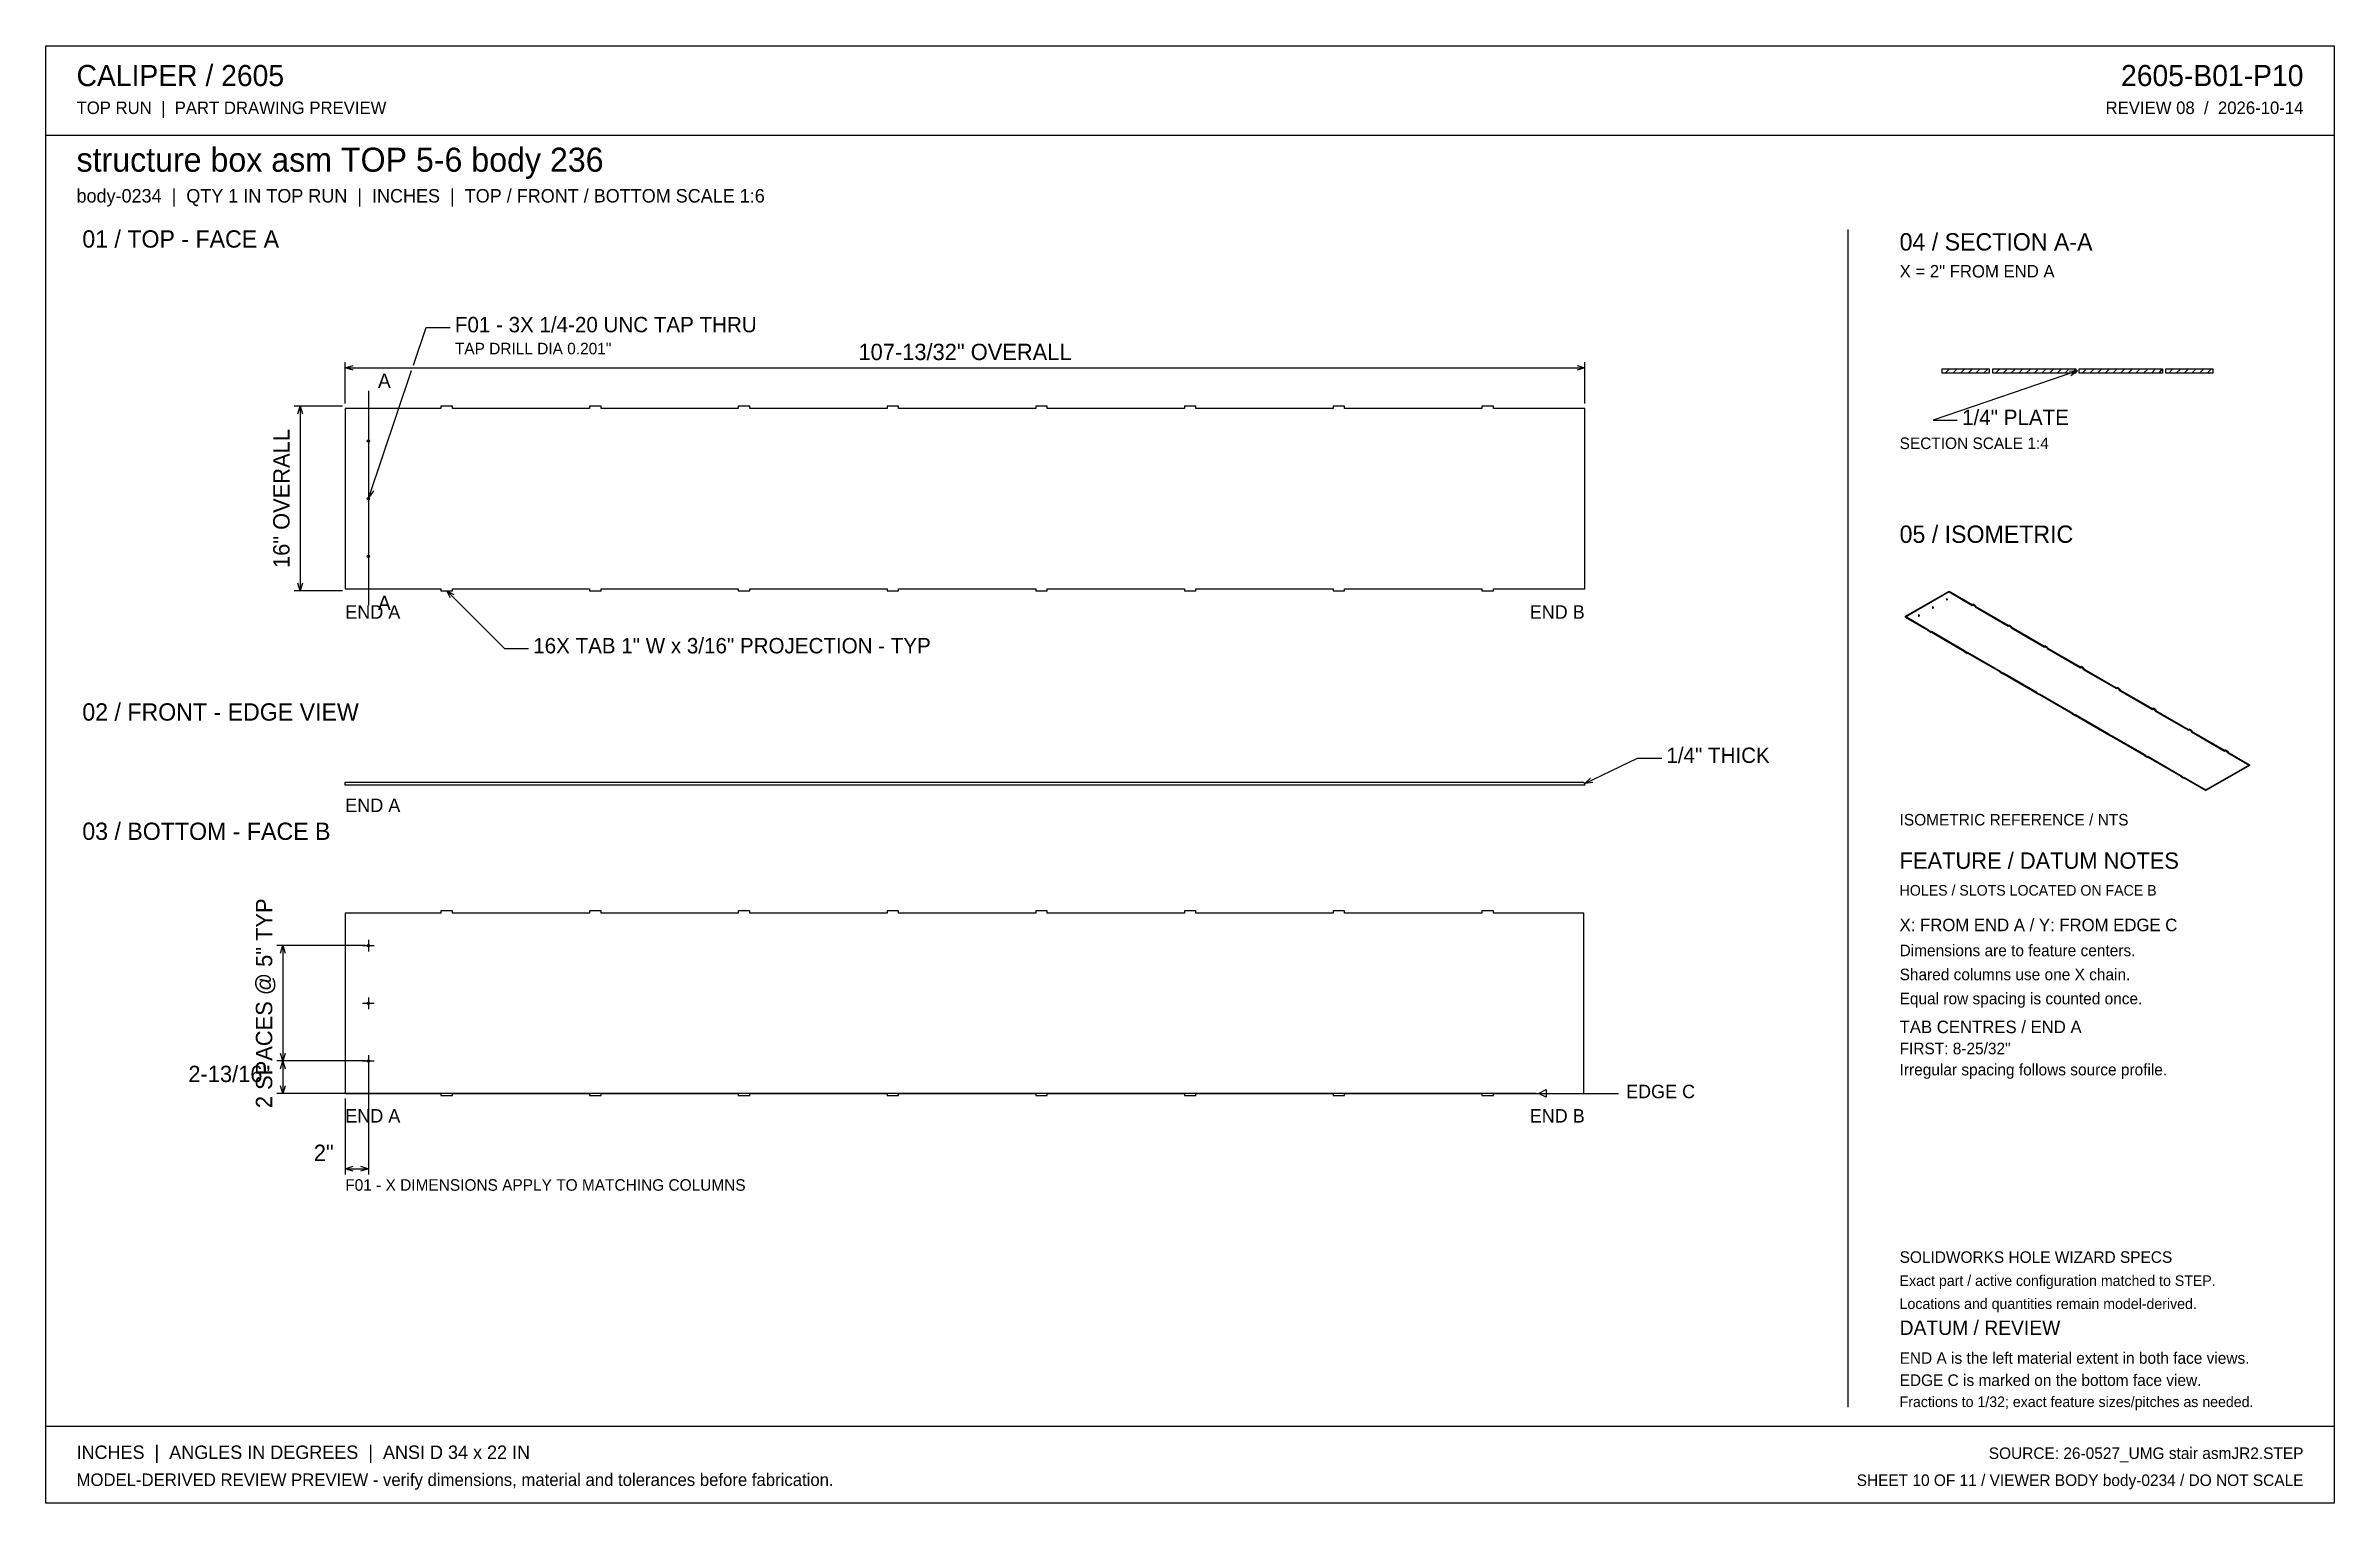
# Model space of a CAD drawing. Header units: inches. Extents: x 3 to 201, y 3 to 129.
import ezdxf
from ezdxf.enums import TextEntityAlignment as Align

# ---------------------------------------------------------------- set-up
doc = ezdxf.new("R2010")
doc.units = ezdxf.units.IN
doc.header["$MEASUREMENT"] = 0

msp = doc.modelspace()

# ---------------------------------------------------------------- texts
at = {"layer": 'ANNOTATION'}
for s, height, p in [('CALIPER / 2605', 1.8333, (5.5, 125.67)), ('TOP RUN  |  PART DRAWING PREVIEW', 1.0833, (5.5, 123.25)), ('structure box asm TOP 5-6 body 236', 2.0833, (5.5, 118.25)), ('body-0234  |  QTY 1 IN TOP RUN  |  INCHES  |  TOP / FRONT / BOTTOM SCALE 1:6', 1.1667, (5.5, 115.58)), ('01 / TOP - FACE A', 1.5, (6, 111.67)), ('04 / SECTION A-A', 1.5, (163.5, 111.42)), ('X = 2" FROM END A', 1.0833, (163.5, 109.08)), ('F01 - 3X 1/4-20 UNC TAP THRU', 1.3333, (38.29, 104.33)), ('TAP DRILL DIA 0.201"', 1, (38.29, 102.42)), ('A', 1.25, (31.62, 99.5)), ('1/4" PLATE', 1.333, (168.92, 96.29)), ('SECTION SCALE 1:4', 1, (163.5, 94.21)), ('05 / ISOMETRIC', 1.5, (163.5, 86.08)), ('A', 1.25, (31.62, 80.25)), ('END A', 1.167, (28.79, 79.5)), ('16X TAB 1" W x 3/16" PROJECTION - TYP', 1.3333, (45.08, 76.5)), ('02 / FRONT - EDGE VIEW', 1.5, (6, 70.67)), ('1/4" THICK', 1.333, (143.29, 67)), ('END A', 1.167, (28.79, 62.75)), ('03 / BOTTOM - FACE B', 1.5, (6, 60.33)), ('ISOMETRIC REFERENCE / NTS', 1, (163.5, 61.58)), ('FEATURE / DATUM NOTES', 1.4167, (163.5, 57.83)), ('HOLES / SLOTS LOCATED ON FACE B', 0.9167, (163.5, 55.5)), ('X: FROM END A / Y: FROM EDGE C', 1.0833, (163.5, 52.42)), ('Dimensions are to feature centers.', 1, (163.5, 50.25)), ('Shared columns use one X chain.', 1, (163.5, 48.17)), ('Equal row spacing is counted once.', 1, (163.5, 46.08)), ('TAB CENTRES / END A', 1.0833, (163.5, 43.58)), ('FIRST: 8-25/32"', 1, (163.5, 41.75)), ('Irregular spacing follows source profile.', 1, (163.5, 39.92)), ('EDGE C', 1.167, (139.79, 37.94)), ('END A', 1.167, (28.79, 35.83)), ('F01 - X DIMENSIONS APPLY TO MATCHING COLUMNS', 1, (28.79, 29.92)), ('SOLIDWORKS HOLE WIZARD SPECS', 1, (163.5, 23.67)), ('Exact part / active configuration matched to STEP.', 0.9167, (163.5, 21.67)), ('Locations and quantities remain model-derived.', 0.9167, (163.5, 19.67)), ('DATUM / REVIEW', 1.25, (163.5, 17.42)), ('END A is the left material extent in both face views.', 1, (163.5, 14.92)), ('EDGE C is marked on the bottom face view.', 1, (163.5, 13)), ('Fractions to 1/32; exact feature sizes/pitches as needed.', 0.9167, (163.5, 11.17)), ('INCHES  |  ANGLES IN DEGREES  |  ANSI D 34 x 22 IN', 1.1667, (5.5, 6.67)), ('MODEL-DERIVED REVIEW PREVIEW - verify dimensions, material and tolerances before fabrication.', 1.0833, (5.5, 4.33))]:
    msp.add_text(s, height=height, dxfattribs=at).set_placement(p)
for s, height, p in [('2605-B01-P10', 1.8333, (198.5, 125.67)), ('REVIEW 08  /  2026-10-14', 1.0833, (198.5, 123.25)), ('END B', 1.167, (136.21, 79.5)), ('2-13/16"', 1.417, (22.29, 39.34)), ('END B', 1.167, (136.21, 35.83)), ('2"', 1.417, (27.79, 32.5)), ('SOURCE: 26-0527_UMG stair asmJR2.STEP', 1, (198.5, 6.67)), ('SHEET 10 OF 11 / VIEWER BODY body-0234 / DO NOT SCALE', 1, (198.5, 4.33))]:
    msp.add_text(s, height=height, dxfattribs=at).set_placement(p, align=Align.RIGHT)
msp.add_text('107-13/32" OVERALL', height=1.4167, dxfattribs=at).set_placement((82.5, 101.92), align=Align.CENTER)
for s, p in [('16" OVERALL', (23.96, 89.92)), ('2 SPACES @ 5" TYP', (22.46, 46.17))]:
    msp.add_text(s, height=1.4167, rotation=90, dxfattribs=at).set_placement(p, align=Align.CENTER)

# ---------------------------------------------------------------- linework, layer by layer
at = {"layer": 'ANNOTATION'}
for p, q in [((34.69, 101.49), (35.79, 104.75)), ((35.79, 104.75), (37.87, 104.75)), ((28.79, 98.17), (28.79, 101.75)), ((28.79, 101.25), (29.46, 101.46)), ((28.79, 101.25), (136.21, 101.25)), ((29.46, 101.04), (28.79, 101.25)), ((135.54, 101.46), (136.21, 101.25)), ((136.21, 101.25), (135.54, 101.04)), ((136.21, 98.17), (136.21, 101.75)), ((30.79, 99.25), (30.79, 80.67)), ((30.82, 90.01), (34.53, 101.01)), ((178.92, 100.98), (166.42, 96.71)), ((178.22, 100.96), (178.92, 100.98)), ((178.92, 100.98), (178.35, 100.57)), ((28.54, 97.92), (24.37, 97.92)), ((24.67, 97.25), (24.87, 97.92)), ((24.87, 97.92), (24.87, 81.92)), ((24.87, 97.92), (25.08, 97.25)), ((166.42, 96.71), (168.5, 96.71)), ((30.82, 90.01), (30.84, 90.71)), ((31.23, 90.58), (30.82, 90.01)), ((28.54, 81.92), (24.37, 81.92)), ((24.87, 81.92), (24.67, 82.58)), ((25.08, 82.58), (24.87, 81.92)), ((37.58, 81.92), (42.58, 76.92)), ((37.9, 81.3), (37.58, 81.92)), ((37.58, 81.92), (38.2, 81.59)), ((42.58, 76.92), (44.66, 76.92)), ((136.21, 65.21), (140.79, 67.42)), ((136.21, 65.21), (136.72, 65.69)), ((140.79, 67.42), (142.88, 67.42)), ((136.9, 65.31), (136.21, 65.21)), ((30.79, 51.67), (30.79, 50.67)), ((30.54, 51.17), (22.87, 51.17)), ((23.17, 50.5), (23.37, 51.17)), ((23.37, 51.17), (23.37, 41.17)), ((23.37, 51.17), (23.58, 50.5)), ((30.29, 51.17), (31.29, 51.17)), ((30.29, 46.17), (31.29, 46.17)), ((30.79, 46.67), (30.79, 45.67)), ((23.37, 41.17), (23.17, 41.83)), ((23.58, 41.83), (23.37, 41.17)), ((30.79, 41.67), (30.79, 40.67)), ((30.54, 41.17), (22.87, 41.17)), ((30.54, 41.17), (22.87, 41.17)), ((23.17, 40.5), (23.37, 41.17)), ((23.37, 41.17), (23.37, 38.35)), ((23.37, 41.17), (23.58, 40.5)), ((30.29, 41.17), (31.29, 41.17)), ((30.79, 40.92), (30.79, 31.33)), ((131.96, 38.35), (22.87, 38.35)), ((23.37, 38.35), (23.17, 39.02)), ((23.58, 39.02), (23.37, 38.35)), ((28.79, 37.92), (28.79, 31.33)), ((132.21, 38.35), (132.88, 38.69)), ((132.21, 38.35), (139.13, 38.35)), ((132.88, 38.02), (132.21, 38.35)), ((132.88, 38.69), (132.88, 38.02)), ((28.79, 31.83), (29.46, 32.04)), ((28.79, 31.83), (30.79, 31.83)), ((29.46, 31.62), (28.79, 31.83)), ((30.12, 32.04), (30.79, 31.83)), ((30.79, 31.83), (30.12, 31.62))]:
    msp.add_line(p, q, dxfattribs=at)
at = {"layer": 'OUTLINE'}
for p, q in [((2.83, 129.17), (201.17, 129.17)), ((2.83, 2.83), (2.83, 129.17)), ((201.17, 129.17), (201.17, 2.83)), ((2.83, 121.42), (201.17, 121.42)), ((159, 113.25), (159, 11.17)), ((167.2, 101.17), (171.27, 101.17)), ((167.2, 100.79), (167.2, 101.17)), ((167.45, 100.79), (167.82, 101.17)), ((168.11, 100.79), (168.49, 101.17)), ((168.78, 100.79), (169.16, 101.17)), ((169.45, 100.79), (169.82, 101.17)), ((170.11, 100.79), (170.49, 101.17)), ((170.78, 100.79), (171.16, 101.17)), ((171.27, 101.17), (171.27, 100.79)), ((171.57, 101.17), (178.77, 101.17)), ((171.57, 100.79), (171.57, 101.17)), ((171.82, 100.79), (172.19, 101.17)), ((172.48, 100.79), (172.86, 101.17)), ((173.15, 100.79), (173.53, 101.17)), ((173.82, 100.79), (174.19, 101.17)), ((174.48, 100.79), (174.86, 101.17)), ((175.15, 100.79), (175.53, 101.17)), ((175.82, 100.79), (176.19, 101.17)), ((176.48, 100.79), (176.86, 101.17)), ((177.15, 100.79), (177.53, 101.17)), ((177.82, 100.79), (178.19, 101.17)), ((178.48, 100.79), (178.77, 101.17)), ((178.77, 101.17), (178.77, 100.79)), ((179.07, 101.17), (186.27, 101.17)), ((179.07, 100.79), (179.07, 101.17)), ((179.32, 100.79), (179.69, 101.17)), ((179.98, 100.79), (180.36, 101.17)), ((180.65, 100.79), (181.03, 101.17)), ((181.32, 100.79), (181.69, 101.17)), ((181.98, 100.79), (182.36, 101.17)), ((182.65, 100.79), (183.03, 101.17)), ((183.32, 100.79), (183.69, 101.17)), ((183.98, 100.79), (184.36, 101.17)), ((184.65, 100.79), (185.03, 101.17)), ((185.32, 100.79), (185.69, 101.17)), ((185.98, 100.79), (186.27, 101.17)), ((186.27, 101.17), (186.27, 100.79)), ((186.57, 101.17), (190.64, 101.17)), ((186.57, 100.79), (186.57, 101.17)), ((186.82, 100.79), (187.19, 101.17)), ((187.48, 100.79), (187.86, 101.17)), ((188.15, 100.79), (188.53, 101.17)), ((188.82, 100.79), (189.19, 101.17)), ((189.48, 100.79), (189.86, 101.17)), ((190.15, 100.79), (190.53, 101.17)), ((190.64, 101.17), (190.64, 100.79)), ((171.27, 100.79), (167.2, 100.79)), ((178.77, 100.79), (171.57, 100.79)), ((186.27, 100.79), (179.07, 100.79)), ((190.64, 100.79), (186.57, 100.79)), ((37.08, 97.73), (28.79, 97.73)), ((28.79, 97.73), (28.79, 82.1)), ((38.08, 97.92), (37.08, 97.92)), ((37.08, 97.92), (37.08, 97.73)), ((38.08, 97.73), (38.08, 97.92)), ((49.96, 97.73), (38.08, 97.73)), ((50.96, 97.92), (49.96, 97.92)), ((49.96, 97.92), (49.96, 97.73)), ((50.96, 97.73), (50.96, 97.92)), ((62.85, 97.73), (50.96, 97.73)), ((63.85, 97.92), (62.85, 97.92)), ((62.85, 97.92), (62.85, 97.73)), ((63.85, 97.73), (63.85, 97.92)), ((75.74, 97.73), (63.85, 97.73)), ((76.74, 97.92), (75.74, 97.92)), ((75.74, 97.92), (75.74, 97.73)), ((76.74, 97.73), (76.74, 97.92)), ((88.63, 97.73), (76.74, 97.73)), ((89.63, 97.92), (88.63, 97.92)), ((88.63, 97.92), (88.63, 97.73)), ((89.63, 97.73), (89.63, 97.92)), ((101.51, 97.73), (89.63, 97.73)), ((102.51, 97.92), (101.51, 97.92)), ((101.51, 97.92), (101.51, 97.73)), ((102.51, 97.73), (102.51, 97.92)), ((114.4, 97.73), (102.51, 97.73)), ((115.4, 97.92), (114.4, 97.92)), ((114.4, 97.92), (114.4, 97.73)), ((115.4, 97.73), (115.4, 97.92)), ((127.29, 97.73), (115.4, 97.73)), ((128.29, 97.92), (127.29, 97.92)), ((127.29, 97.92), (127.29, 97.73)), ((128.29, 97.73), (128.29, 97.92)), ((136.21, 97.73), (128.29, 97.73)), ((136.21, 82.1), (136.21, 97.73)), ((28.79, 82.1), (37.08, 82.1)), ((37.08, 82.1), (37.08, 81.92)), ((37.08, 81.92), (38.08, 81.92)), ((38.08, 81.92), (38.08, 82.1)), ((38.08, 82.1), (49.96, 82.1)), ((49.96, 82.1), (49.96, 81.92)), ((49.96, 81.92), (50.96, 81.92)), ((50.96, 81.92), (50.96, 82.1)), ((50.96, 82.1), (62.85, 82.1)), ((62.85, 82.1), (62.85, 81.92)), ((62.85, 81.92), (63.85, 81.92)), ((63.85, 81.92), (63.85, 82.1)), ((63.85, 82.1), (75.74, 82.1)), ((75.74, 82.1), (75.74, 81.92)), ((75.74, 81.92), (76.74, 81.92)), ((76.74, 81.92), (76.74, 82.1)), ((76.74, 82.1), (88.63, 82.1)), ((88.63, 82.1), (88.63, 81.92)), ((88.63, 81.92), (89.63, 81.92)), ((89.63, 81.92), (89.63, 82.1)), ((89.63, 82.1), (101.51, 82.1)), ((101.51, 82.1), (101.51, 81.92)), ((101.51, 81.92), (102.51, 81.92)), ((102.51, 81.92), (102.51, 82.1)), ((102.51, 82.1), (114.4, 82.1)), ((114.4, 82.1), (114.4, 81.92)), ((114.4, 81.92), (115.4, 81.92)), ((115.4, 81.92), (115.4, 82.1)), ((115.4, 82.1), (127.29, 82.1)), ((127.29, 82.1), (127.29, 81.92)), ((127.29, 81.92), (128.29, 81.92)), ((128.29, 81.92), (128.29, 82.1)), ((128.29, 82.1), (136.21, 82.1)), ((164, 79.71), (167.79, 81.89)), ((167.79, 81.82), (164, 79.64)), ((167.79, 81.89), (169.8, 80.73)), ((167.79, 81.89), (167.79, 81.82)), ((167.79, 81.82), (169.8, 80.66)), ((164, 79.71), (166.01, 78.55)), ((164, 79.64), (164, 79.71)), ((164, 79.64), (166.01, 78.48)), ((165.14, 79.83), (165.13, 79.83)), ((165.13, 79.83), (165.13, 79.83)), ((165.13, 79.83), (165.13, 79.82)), ((165.13, 79.82), (165.13, 79.82)), ((165.13, 79.82), (165.13, 79.82)), ((165.13, 79.82), (165.13, 79.82)), ((165.13, 79.82), (165.13, 79.82)), ((165.13, 79.82), (165.13, 79.82)), ((165.13, 79.82), (165.13, 79.82)), ((165.13, 79.82), (165.13, 79.82)), ((165.13, 79.82), (165.13, 79.82)), ((165.13, 79.82), (165.13, 79.82)), ((165.13, 79.82), (165.13, 79.82)), ((165.13, 79.82), (165.13, 79.81)), ((165.13, 79.81), (165.13, 79.81)), ((165.13, 79.81), (165.13, 79.81)), ((165.13, 79.81), (165.13, 79.81)), ((165.13, 79.81), (165.14, 79.81)), ((165.14, 79.76), (165.13, 79.76)), ((165.13, 79.76), (165.13, 79.76)), ((165.13, 79.76), (165.13, 79.75)), ((165.13, 79.75), (165.13, 79.75)), ((165.13, 79.75), (165.13, 79.75)), ((165.13, 79.75), (165.13, 79.75)), ((165.13, 79.75), (165.13, 79.75)), ((165.13, 79.75), (165.13, 79.75)), ((165.13, 79.75), (165.13, 79.75)), ((165.13, 79.75), (165.13, 79.75)), ((165.13, 79.75), (165.13, 79.75)), ((165.13, 79.75), (165.13, 79.75)), ((165.13, 79.75), (165.13, 79.75)), ((165.13, 79.75), (165.13, 79.74)), ((165.13, 79.74), (165.13, 79.74)), ((165.13, 79.74), (165.13, 79.74)), ((165.13, 79.74), (165.13, 79.74)), ((165.13, 79.74), (165.14, 79.74)), ((165.14, 79.83), (165.14, 79.76)), ((165.15, 79.83), (165.14, 79.83)), ((165.14, 79.83), (165.14, 79.83)), ((165.14, 79.83), (165.14, 79.83)), ((165.14, 79.83), (165.14, 79.83)), ((165.14, 79.83), (165.14, 79.83)), ((165.14, 79.83), (165.14, 79.83)), ((165.14, 79.83), (165.14, 79.83)), ((165.14, 79.83), (165.14, 79.83)), ((165.14, 79.83), (165.14, 79.83)), ((165.14, 79.83), (165.14, 79.83)), ((165.14, 79.81), (165.14, 79.81)), ((165.14, 79.81), (165.14, 79.81)), ((165.14, 79.81), (165.14, 79.81)), ((165.14, 79.81), (165.14, 79.81)), ((165.14, 79.81), (165.14, 79.81)), ((165.14, 79.81), (165.14, 79.81)), ((165.14, 79.81), (165.14, 79.8)), ((165.14, 79.8), (165.14, 79.8)), ((165.14, 79.8), (165.14, 79.8)), ((165.14, 79.8), (165.15, 79.8)), ((165.15, 79.76), (165.14, 79.76)), ((165.14, 79.76), (165.14, 79.76)), ((165.14, 79.76), (165.14, 79.76)), ((165.14, 79.76), (165.14, 79.76)), ((165.14, 79.76), (165.14, 79.76)), ((165.14, 79.76), (165.14, 79.76)), ((165.14, 79.76), (165.14, 79.76)), ((165.14, 79.76), (165.14, 79.76)), ((165.14, 79.76), (165.14, 79.76)), ((165.14, 79.76), (165.14, 79.76)), ((165.14, 79.74), (165.14, 79.74)), ((165.14, 79.74), (165.14, 79.74)), ((165.14, 79.74), (165.14, 79.74)), ((165.14, 79.74), (165.14, 79.74)), ((165.14, 79.74), (165.14, 79.74)), ((165.14, 79.74), (165.14, 79.74)), ((165.14, 79.74), (165.14, 79.73)), ((165.14, 79.73), (165.14, 79.73)), ((165.14, 79.73), (165.14, 79.73)), ((165.14, 79.73), (165.15, 79.73)), ((165.16, 79.84), (165.15, 79.84)), ((165.15, 79.84), (165.15, 79.84)), ((165.15, 79.84), (165.15, 79.84)), ((165.15, 79.84), (165.15, 79.84)), ((165.15, 79.84), (165.15, 79.84)), ((165.15, 79.84), (165.15, 79.83)), ((165.15, 79.8), (165.15, 79.8)), ((165.15, 79.8), (165.15, 79.8)), ((165.15, 79.8), (165.15, 79.8)), ((165.15, 79.8), (165.15, 79.8)), ((165.15, 79.8), (165.15, 79.8)), ((165.15, 79.8), (165.16, 79.8)), ((165.16, 79.77), (165.15, 79.77)), ((165.15, 79.77), (165.15, 79.77)), ((165.15, 79.77), (165.15, 79.77)), ((165.15, 79.77), (165.15, 79.77)), ((165.15, 79.77), (165.15, 79.77)), ((165.15, 79.77), (165.15, 79.76)), ((165.15, 79.73), (165.15, 79.73)), ((165.15, 79.73), (165.15, 79.73)), ((165.15, 79.73), (165.15, 79.73)), ((165.15, 79.73), (165.15, 79.73)), ((165.15, 79.73), (165.15, 79.73)), ((165.15, 79.73), (165.16, 79.73)), ((165.17, 79.84), (165.16, 79.84)), ((165.16, 79.84), (165.16, 79.84)), ((165.16, 79.84), (165.16, 79.84)), ((165.16, 79.84), (165.16, 79.84)), ((165.16, 79.84), (165.16, 79.84)), ((165.16, 79.84), (165.16, 79.84)), ((165.16, 79.8), (165.16, 79.8)), ((165.16, 79.8), (165.16, 79.8)), ((165.16, 79.8), (165.16, 79.8)), ((165.16, 79.8), (165.16, 79.8)), ((165.16, 79.8), (165.16, 79.8)), ((165.16, 79.8), (165.17, 79.8)), ((165.17, 79.77), (165.16, 79.77)), ((165.16, 79.77), (165.16, 79.77)), ((165.16, 79.77), (165.16, 79.77)), ((165.16, 79.77), (165.16, 79.77)), ((165.16, 79.77), (165.16, 79.77)), ((165.16, 79.77), (165.16, 79.77)), ((165.16, 79.73), (165.16, 79.73)), ((165.16, 79.73), (165.16, 79.73)), ((165.16, 79.73), (165.16, 79.73)), ((165.16, 79.73), (165.16, 79.73)), ((165.16, 79.73), (165.16, 79.73)), ((165.16, 79.73), (165.17, 79.73)), ((165.18, 79.84), (165.17, 79.84)), ((165.17, 79.84), (165.17, 79.84)), ((165.17, 79.84), (165.17, 79.84)), ((165.17, 79.84), (165.17, 79.84)), ((165.17, 79.84), (165.17, 79.84)), ((165.17, 79.84), (165.17, 79.84)), ((165.17, 79.8), (165.17, 79.8)), ((165.17, 79.8), (165.17, 79.8)), ((165.17, 79.8), (165.17, 79.8)), ((165.17, 79.8), (165.17, 79.8)), ((165.17, 79.8), (165.17, 79.8)), ((165.17, 79.8), (165.18, 79.8)), ((165.18, 79.77), (165.17, 79.77)), ((165.17, 79.77), (165.17, 79.77)), ((165.17, 79.77), (165.17, 79.77)), ((165.17, 79.77), (165.17, 79.77)), ((165.17, 79.77), (165.17, 79.77)), ((165.17, 79.77), (165.17, 79.77)), ((165.17, 79.73), (165.17, 79.73)), ((165.17, 79.73), (165.17, 79.73)), ((165.17, 79.73), (165.17, 79.73)), ((165.17, 79.73), (165.17, 79.73)), ((165.17, 79.73), (165.17, 79.73)), ((165.17, 79.73), (165.18, 79.73)), ((165.19, 79.84), (165.18, 79.84)), ((165.18, 79.84), (165.18, 79.84)), ((165.18, 79.84), (165.18, 79.84)), ((165.18, 79.84), (165.18, 79.84)), ((165.18, 79.84), (165.18, 79.84)), ((165.18, 79.84), (165.18, 79.84)), ((165.18, 79.84), (165.18, 79.84)), ((165.18, 79.8), (165.18, 79.8)), ((165.18, 79.8), (165.18, 79.8)), ((165.18, 79.8), (165.18, 79.8)), ((165.18, 79.8), (165.18, 79.8)), ((165.18, 79.8), (165.18, 79.8)), ((165.18, 79.8), (165.18, 79.8)), ((165.18, 79.8), (165.19, 79.8)), ((165.19, 79.77), (165.18, 79.77)), ((165.18, 79.77), (165.18, 79.77)), ((165.18, 79.77), (165.18, 79.77)), ((165.18, 79.77), (165.18, 79.77)), ((165.18, 79.77), (165.18, 79.77)), ((165.18, 79.77), (165.18, 79.77)), ((165.18, 79.77), (165.18, 79.77)), ((165.18, 79.73), (165.18, 79.73)), ((165.18, 79.73), (165.18, 79.73)), ((165.18, 79.73), (165.18, 79.73)), ((165.18, 79.73), (165.18, 79.73)), ((165.18, 79.73), (165.18, 79.73)), ((165.18, 79.73), (165.18, 79.73)), ((165.18, 79.73), (165.19, 79.73)), ((165.19, 79.83), (165.19, 79.84)), ((165.2, 79.83), (165.19, 79.83)), ((165.19, 79.83), (165.19, 79.83)), ((165.19, 79.83), (165.19, 79.83)), ((165.19, 79.83), (165.19, 79.83)), ((165.19, 79.83), (165.19, 79.83)), ((165.19, 79.83), (165.19, 79.83)), ((165.19, 79.83), (165.19, 79.83)), ((165.19, 79.8), (165.19, 79.81)), ((165.19, 79.81), (165.19, 79.81)), ((165.19, 79.81), (165.19, 79.81)), ((165.19, 79.81), (165.2, 79.81)), ((165.19, 79.8), (165.19, 79.73)), ((165.19, 79.8), (165.19, 79.8)), ((165.19, 79.8), (165.19, 79.8)), ((165.19, 79.8), (165.19, 79.8)), ((165.19, 79.8), (165.19, 79.8)), ((165.19, 79.76), (165.19, 79.77)), ((165.2, 79.76), (165.19, 79.76)), ((165.19, 79.76), (165.19, 79.76)), ((165.19, 79.76), (165.19, 79.76)), ((165.19, 79.76), (165.19, 79.76)), ((165.19, 79.76), (165.19, 79.76)), ((165.19, 79.76), (165.19, 79.76)), ((165.19, 79.76), (165.19, 79.76)), ((165.19, 79.73), (165.19, 79.74)), ((165.19, 79.74), (165.19, 79.74)), ((165.19, 79.74), (165.19, 79.74)), ((165.19, 79.74), (165.2, 79.74)), ((165.19, 79.73), (165.19, 79.73)), ((165.19, 79.73), (165.19, 79.73)), ((165.19, 79.73), (165.19, 79.73)), ((165.19, 79.73), (165.19, 79.73)), ((165.2, 79.82), (165.2, 79.83)), ((165.2, 79.83), (165.2, 79.83)), ((165.2, 79.83), (165.2, 79.83)), ((165.2, 79.83), (165.2, 79.83)), ((165.2, 79.83), (165.2, 79.83)), ((165.2, 79.83), (165.2, 79.83)), ((165.2, 79.81), (165.2, 79.82)), ((165.2, 79.82), (165.2, 79.82)), ((165.2, 79.82), (165.2, 79.82)), ((165.2, 79.82), (165.2, 79.82)), ((165.2, 79.82), (165.2, 79.82)), ((165.2, 79.82), (165.2, 79.82)), ((165.2, 79.82), (165.2, 79.82)), ((165.2, 79.82), (165.2, 79.82)), ((165.2, 79.82), (165.2, 79.82)), ((165.2, 79.82), (165.2, 79.82)), ((165.2, 79.82), (165.2, 79.82)), ((165.2, 79.81), (165.2, 79.81)), ((165.2, 79.81), (165.2, 79.81)), ((165.2, 79.81), (165.2, 79.81)), ((165.2, 79.81), (165.2, 79.81)), ((165.2, 79.81), (165.2, 79.81)), ((165.2, 79.81), (165.2, 79.81)), ((165.2, 79.81), (165.2, 79.81)), ((165.2, 79.75), (165.2, 79.76)), ((165.2, 79.76), (165.2, 79.76)), ((165.2, 79.76), (165.2, 79.76)), ((165.2, 79.76), (165.2, 79.76)), ((165.2, 79.76), (165.2, 79.76)), ((165.2, 79.76), (165.2, 79.76)), ((165.2, 79.74), (165.2, 79.75)), ((165.2, 79.75), (165.2, 79.75)), ((165.2, 79.75), (165.2, 79.75)), ((165.2, 79.75), (165.2, 79.75)), ((165.2, 79.75), (165.2, 79.75)), ((165.2, 79.75), (165.2, 79.75)), ((165.2, 79.75), (165.2, 79.75)), ((165.2, 79.75), (165.2, 79.75)), ((165.2, 79.75), (165.2, 79.75)), ((165.2, 79.75), (165.2, 79.75)), ((165.2, 79.75), (165.2, 79.75)), ((165.2, 79.74), (165.2, 79.74)), ((165.2, 79.74), (165.2, 79.74)), ((165.2, 79.74), (165.2, 79.74)), ((165.2, 79.74), (165.2, 79.74)), ((165.2, 79.74), (165.2, 79.74)), ((165.2, 79.74), (165.2, 79.74)), ((165.2, 79.74), (165.2, 79.74)), ((166.35, 80.52), (166.34, 80.52)), ((166.34, 80.52), (166.34, 80.52)), ((166.34, 80.52), (166.34, 80.52)), ((166.34, 80.52), (166.34, 80.52)), ((166.34, 80.52), (166.34, 80.52)), ((166.34, 80.52), (166.35, 80.52)), ((166.35, 80.45), (166.34, 80.45)), ((166.34, 80.45), (166.34, 80.45)), ((166.34, 80.45), (166.34, 80.45)), ((166.34, 80.45), (166.34, 80.45)), ((166.34, 80.45), (166.34, 80.45)), ((166.34, 80.45), (166.35, 80.45)), ((166.36, 80.53), (166.35, 80.53)), ((166.35, 80.53), (166.35, 80.46)), ((166.35, 80.53), (166.35, 80.53)), ((166.35, 80.53), (166.35, 80.53)), ((166.35, 80.53), (166.35, 80.53)), ((166.35, 80.53), (166.35, 80.53)), ((166.35, 80.53), (166.35, 80.53)), ((166.35, 80.53), (166.35, 80.53)), ((166.35, 80.53), (166.35, 80.53)), ((166.35, 80.53), (166.35, 80.53)), ((166.35, 80.53), (166.35, 80.53)), ((166.35, 80.53), (166.35, 80.52)), ((166.35, 80.52), (166.35, 80.52)), ((166.35, 80.52), (166.35, 80.52)), ((166.35, 80.52), (166.35, 80.52)), ((166.35, 80.52), (166.35, 80.51)), ((166.35, 80.51), (166.35, 80.51)), ((166.35, 80.51), (166.35, 80.51)), ((166.35, 80.51), (166.35, 80.51)), ((166.35, 80.51), (166.35, 80.51)), ((166.35, 80.51), (166.35, 80.51)), ((166.35, 80.51), (166.35, 80.51)), ((166.35, 80.51), (166.35, 80.51)), ((166.35, 80.51), (166.35, 80.51)), ((166.35, 80.51), (166.35, 80.51)), ((166.35, 80.51), (166.35, 80.51)), ((166.35, 80.51), (166.35, 80.51)), ((166.35, 80.51), (166.35, 80.5)), ((166.35, 80.5), (166.36, 80.5)), ((166.35, 80.46), (166.35, 80.46)), ((166.35, 80.46), (166.35, 80.46)), ((166.35, 80.46), (166.35, 80.46)), ((166.35, 80.46), (166.35, 80.46)), ((166.35, 80.46), (166.35, 80.46)), ((166.35, 80.46), (166.35, 80.46)), ((166.35, 80.46), (166.35, 80.46)), ((166.35, 80.46), (166.35, 80.46)), ((166.35, 80.46), (166.35, 80.46)), ((166.35, 80.46), (166.35, 80.45)), ((166.36, 80.46), (166.35, 80.46)), ((166.35, 80.45), (166.35, 80.45)), ((166.35, 80.45), (166.35, 80.45)), ((166.35, 80.45), (166.35, 80.45)), ((166.35, 80.45), (166.35, 80.44)), ((166.35, 80.44), (166.35, 80.44)), ((166.35, 80.44), (166.35, 80.44)), ((166.35, 80.44), (166.35, 80.44)), ((166.35, 80.44), (166.35, 80.44)), ((166.35, 80.44), (166.35, 80.44)), ((166.35, 80.44), (166.35, 80.44)), ((166.35, 80.44), (166.35, 80.44)), ((166.35, 80.44), (166.35, 80.44)), ((166.35, 80.44), (166.35, 80.44)), ((166.35, 80.44), (166.35, 80.44)), ((166.35, 80.44), (166.35, 80.44)), ((166.35, 80.44), (166.35, 80.43)), ((166.35, 80.43), (166.36, 80.43)), ((166.37, 80.54), (166.36, 80.54)), ((166.36, 80.54), (166.36, 80.54)), ((166.36, 80.54), (166.36, 80.54)), ((166.36, 80.54), (166.36, 80.54)), ((166.36, 80.54), (166.36, 80.53)), ((166.36, 80.53), (166.36, 80.53)), ((166.36, 80.53), (166.36, 80.53)), ((166.36, 80.5), (166.36, 80.5)), ((166.36, 80.5), (166.36, 80.5)), ((166.36, 80.5), (166.36, 80.5)), ((166.36, 80.5), (166.36, 80.5)), ((166.36, 80.5), (166.36, 80.5)), ((166.36, 80.5), (166.36, 80.5)), ((166.36, 80.5), (166.37, 80.5)), ((166.37, 80.47), (166.36, 80.47)), ((166.36, 80.47), (166.36, 80.47)), ((166.36, 80.47), (166.36, 80.47)), ((166.36, 80.47), (166.36, 80.47)), ((166.36, 80.47), (166.36, 80.46)), ((166.36, 80.46), (166.36, 80.46)), ((166.36, 80.46), (166.36, 80.46)), ((166.36, 80.43), (166.36, 80.43)), ((166.36, 80.43), (166.36, 80.43)), ((166.36, 80.43), (166.36, 80.43)), ((166.36, 80.43), (166.36, 80.43)), ((166.36, 80.43), (166.36, 80.43)), ((166.36, 80.43), (166.36, 80.43)), ((166.36, 80.43), (166.37, 80.43)), ((166.38, 80.54), (166.37, 80.54)), ((166.37, 80.54), (166.37, 80.54)), ((166.37, 80.54), (166.37, 80.54)), ((166.37, 80.54), (166.37, 80.54)), ((166.37, 80.54), (166.37, 80.54)), ((166.37, 80.54), (166.37, 80.54)), ((166.37, 80.5), (166.37, 80.5)), ((166.37, 80.5), (166.37, 80.5)), ((166.37, 80.5), (166.37, 80.5)), ((166.37, 80.5), (166.37, 80.5)), ((166.37, 80.5), (166.37, 80.5)), ((166.37, 80.5), (166.38, 80.5)), ((166.38, 80.47), (166.37, 80.47)), ((166.37, 80.47), (166.37, 80.47)), ((166.37, 80.47), (166.37, 80.47)), ((166.37, 80.47), (166.37, 80.47)), ((166.37, 80.47), (166.37, 80.47)), ((166.37, 80.47), (166.37, 80.47)), ((166.37, 80.43), (166.37, 80.43)), ((166.37, 80.43), (166.37, 80.43)), ((166.37, 80.43), (166.37, 80.43)), ((166.37, 80.43), (166.37, 80.43)), ((166.37, 80.43), (166.37, 80.43)), ((166.37, 80.43), (166.38, 80.43)), ((166.39, 80.54), (166.38, 80.54)), ((166.38, 80.54), (166.38, 80.54)), ((166.38, 80.54), (166.38, 80.54)), ((166.38, 80.54), (166.38, 80.54)), ((166.38, 80.54), (166.38, 80.54)), ((166.38, 80.54), (166.38, 80.54)), ((166.38, 80.5), (166.38, 80.5)), ((166.38, 80.5), (166.38, 80.5)), ((166.38, 80.5), (166.38, 80.5)), ((166.38, 80.5), (166.38, 80.5)), ((166.38, 80.5), (166.38, 80.5)), ((166.38, 80.5), (166.39, 80.5)), ((166.39, 80.47), (166.38, 80.47)), ((166.38, 80.47), (166.38, 80.47)), ((166.38, 80.47), (166.38, 80.47)), ((166.38, 80.47), (166.38, 80.47)), ((166.38, 80.47), (166.38, 80.47)), ((166.38, 80.47), (166.38, 80.47)), ((166.38, 80.43), (166.38, 80.43)), ((166.38, 80.43), (166.38, 80.43)), ((166.38, 80.43), (166.38, 80.43)), ((166.38, 80.43), (166.38, 80.43)), ((166.38, 80.43), (166.38, 80.43)), ((166.38, 80.43), (166.39, 80.43)), ((166.4, 80.54), (166.39, 80.54)), ((166.39, 80.54), (166.39, 80.54)), ((166.39, 80.54), (166.39, 80.54)), ((166.39, 80.54), (166.39, 80.54)), ((166.39, 80.54), (166.39, 80.54)), ((166.39, 80.54), (166.39, 80.54)), ((166.39, 80.5), (166.39, 80.5)), ((166.39, 80.5), (166.39, 80.5)), ((166.39, 80.5), (166.39, 80.5)), ((166.39, 80.5), (166.39, 80.5)), ((166.39, 80.5), (166.39, 80.5)), ((166.39, 80.5), (166.4, 80.5)), ((166.4, 80.47), (166.39, 80.47)), ((166.39, 80.47), (166.39, 80.47)), ((166.39, 80.47), (166.39, 80.47)), ((166.39, 80.47), (166.39, 80.47)), ((166.39, 80.47), (166.39, 80.47)), ((166.39, 80.47), (166.39, 80.47)), ((166.39, 80.43), (166.39, 80.43)), ((166.39, 80.43), (166.39, 80.43)), ((166.39, 80.43), (166.39, 80.43)), ((166.39, 80.43), (166.39, 80.43)), ((166.39, 80.43), (166.39, 80.43)), ((166.39, 80.43), (166.4, 80.43)), ((166.4, 80.53), (166.4, 80.54)), ((166.4, 80.54), (166.4, 80.54)), ((166.4, 80.54), (166.4, 80.54)), ((166.41, 80.53), (166.4, 80.53)), ((166.4, 80.53), (166.4, 80.53)), ((166.4, 80.53), (166.4, 80.53)), ((166.4, 80.53), (166.4, 80.53)), ((166.4, 80.53), (166.4, 80.53)), ((166.4, 80.5), (166.4, 80.51)), ((166.4, 80.51), (166.41, 80.51)), ((166.4, 80.5), (166.4, 80.43)), ((166.4, 80.5), (166.4, 80.5)), ((166.4, 80.5), (166.4, 80.5)), ((166.4, 80.5), (166.4, 80.5)), ((166.4, 80.5), (166.4, 80.5)), ((166.4, 80.5), (166.4, 80.5)), ((166.4, 80.5), (166.4, 80.5)), ((166.4, 80.46), (166.4, 80.47)), ((166.4, 80.47), (166.4, 80.47)), ((166.4, 80.47), (166.4, 80.47)), ((166.41, 80.46), (166.4, 80.46)), ((166.4, 80.46), (166.4, 80.46)), ((166.4, 80.46), (166.4, 80.46)), ((166.4, 80.46), (166.4, 80.46)), ((166.4, 80.46), (166.4, 80.46)), ((166.4, 80.43), (166.4, 80.44)), ((166.4, 80.44), (166.41, 80.44)), ((166.4, 80.43), (166.4, 80.43)), ((166.4, 80.43), (166.4, 80.43)), ((166.4, 80.43), (166.4, 80.43)), ((166.4, 80.43), (166.4, 80.43)), ((166.4, 80.43), (166.4, 80.43)), ((166.4, 80.43), (166.4, 80.43)), ((166.41, 80.52), (166.41, 80.53)), ((166.41, 80.53), (166.41, 80.53)), ((166.41, 80.53), (166.41, 80.53)), ((166.41, 80.53), (166.41, 80.53)), ((166.41, 80.53), (166.41, 80.53)), ((166.41, 80.53), (166.41, 80.53)), ((166.41, 80.53), (166.41, 80.53)), ((166.41, 80.53), (166.41, 80.53)), ((166.41, 80.51), (166.41, 80.52)), ((166.41, 80.52), (166.41, 80.52)), ((166.41, 80.52), (166.41, 80.52)), ((166.41, 80.52), (166.41, 80.52)), ((166.41, 80.52), (166.41, 80.52)), ((166.41, 80.52), (166.41, 80.52)), ((166.41, 80.52), (166.41, 80.52)), ((166.41, 80.52), (166.41, 80.52)), ((166.41, 80.52), (166.41, 80.52)), ((166.41, 80.52), (166.41, 80.52)), ((166.41, 80.51), (166.41, 80.51)), ((166.41, 80.51), (166.41, 80.51)), ((166.41, 80.51), (166.41, 80.51)), ((166.41, 80.51), (166.41, 80.51)), ((166.41, 80.51), (166.41, 80.51)), ((166.41, 80.51), (166.41, 80.51)), ((166.41, 80.51), (166.41, 80.51)), ((166.41, 80.51), (166.41, 80.51)), ((166.41, 80.51), (166.41, 80.51)), ((166.41, 80.51), (166.41, 80.51)), ((166.41, 80.45), (166.41, 80.46)), ((166.41, 80.46), (166.41, 80.46)), ((166.41, 80.46), (166.41, 80.46)), ((166.41, 80.46), (166.41, 80.46)), ((166.41, 80.46), (166.41, 80.46)), ((166.41, 80.46), (166.41, 80.46)), ((166.41, 80.46), (166.41, 80.46)), ((166.41, 80.46), (166.41, 80.46)), ((166.41, 80.44), (166.41, 80.45)), ((166.41, 80.45), (166.41, 80.45)), ((166.41, 80.45), (166.41, 80.45)), ((166.41, 80.45), (166.41, 80.45)), ((166.41, 80.45), (166.41, 80.45)), ((166.41, 80.45), (166.41, 80.45)), ((166.41, 80.45), (166.41, 80.45)), ((166.41, 80.45), (166.41, 80.45)), ((166.41, 80.45), (166.41, 80.45)), ((166.41, 80.45), (166.41, 80.45)), ((166.41, 80.44), (166.41, 80.44)), ((166.41, 80.44), (166.41, 80.44)), ((166.41, 80.44), (166.41, 80.44)), ((166.41, 80.44), (166.41, 80.44)), ((166.41, 80.44), (166.41, 80.44)), ((166.41, 80.44), (166.41, 80.44)), ((166.41, 80.44), (166.41, 80.44)), ((166.41, 80.44), (166.41, 80.44)), ((166.41, 80.44), (166.41, 80.44)), ((166.41, 80.44), (166.41, 80.44)), ((167.57, 81.23), (167.56, 81.23)), ((167.56, 81.23), (167.56, 81.23)), ((167.56, 81.23), (167.56, 81.23)), ((167.56, 81.23), (167.56, 81.23)), ((167.56, 81.23), (167.56, 81.23)), ((167.56, 81.23), (167.56, 81.23)), ((167.56, 81.23), (167.56, 81.23)), ((167.56, 81.23), (167.56, 81.23)), ((167.56, 81.23), (167.56, 81.22)), ((167.56, 81.22), (167.56, 81.22)), ((167.56, 81.22), (167.56, 81.22)), ((167.56, 81.22), (167.56, 81.22)), ((167.56, 81.22), (167.56, 81.22)), ((167.56, 81.22), (167.56, 81.22)), ((167.56, 81.22), (167.56, 81.22)), ((167.56, 81.22), (167.56, 81.22)), ((167.56, 81.22), (167.56, 81.22)), ((167.56, 81.22), (167.56, 81.22)), ((167.56, 81.22), (167.56, 81.21)), ((167.56, 81.21), (167.56, 81.21)), ((167.56, 81.21), (167.56, 81.21)), ((167.56, 81.21), (167.56, 81.21)), ((167.56, 81.21), (167.56, 81.21)), ((167.56, 81.21), (167.56, 81.21)), ((167.56, 81.21), (167.56, 81.21)), ((167.56, 81.21), (167.56, 81.21)), ((167.56, 81.21), (167.56, 81.21)), ((167.56, 81.21), (167.56, 81.21)), ((167.56, 81.21), (167.56, 81.21)), ((167.56, 81.21), (167.57, 81.21)), ((167.57, 81.16), (167.56, 81.16)), ((167.56, 81.16), (167.56, 81.16)), ((167.56, 81.16), (167.56, 81.16)), ((167.56, 81.16), (167.56, 81.16)), ((167.56, 81.16), (167.56, 81.16)), ((167.56, 81.16), (167.56, 81.16)), ((167.56, 81.16), (167.56, 81.16)), ((167.56, 81.16), (167.56, 81.16)), ((167.56, 81.16), (167.56, 81.15)), ((167.56, 81.15), (167.56, 81.15)), ((167.56, 81.15), (167.56, 81.15)), ((167.56, 81.15), (167.56, 81.15)), ((167.56, 81.15), (167.56, 81.15)), ((167.56, 81.15), (167.56, 81.15)), ((167.56, 81.15), (167.56, 81.15)), ((167.56, 81.15), (167.56, 81.15)), ((167.56, 81.15), (167.56, 81.15)), ((167.56, 81.15), (167.56, 81.15)), ((167.56, 81.15), (167.56, 81.14)), ((167.56, 81.14), (167.56, 81.14)), ((167.56, 81.14), (167.56, 81.14)), ((167.56, 81.14), (167.56, 81.14)), ((167.56, 81.14), (167.56, 81.14)), ((167.56, 81.14), (167.56, 81.14)), ((167.56, 81.14), (167.56, 81.14)), ((167.56, 81.14), (167.56, 81.14)), ((167.56, 81.14), (167.56, 81.14)), ((167.56, 81.14), (167.56, 81.14)), ((167.56, 81.14), (167.56, 81.14)), ((167.56, 81.14), (167.57, 81.14)), ((167.58, 81.24), (167.57, 81.24)), ((167.57, 81.24), (167.57, 81.24)), ((167.57, 81.24), (167.57, 81.23)), ((167.57, 81.23), (167.57, 81.23)), ((167.57, 81.23), (167.57, 81.23)), ((167.57, 81.23), (167.57, 81.23)), ((167.57, 81.23), (167.57, 81.16)), ((167.57, 81.23), (167.57, 81.23)), ((167.57, 81.21), (167.57, 81.2)), ((167.57, 81.2), (167.57, 81.2)), ((167.57, 81.2), (167.57, 81.2)), ((167.57, 81.2), (167.57, 81.2)), ((167.57, 81.2), (167.57, 81.2)), ((167.57, 81.2), (167.57, 81.2)), ((167.57, 81.2), (167.58, 81.2)), ((167.58, 81.17), (167.57, 81.17)), ((167.57, 81.17), (167.57, 81.17)), ((167.57, 81.17), (167.57, 81.16)), ((167.57, 81.16), (167.57, 81.16)), ((167.57, 81.16), (167.57, 81.16)), ((167.57, 81.16), (167.57, 81.16)), ((167.57, 81.16), (167.57, 81.16)), ((167.57, 81.14), (167.57, 81.13)), ((167.57, 81.13), (167.57, 81.13)), ((167.57, 81.13), (167.57, 81.13)), ((167.57, 81.13), (167.57, 81.13)), ((167.57, 81.13), (167.57, 81.13)), ((167.57, 81.13), (167.57, 81.13)), ((167.57, 81.13), (167.58, 81.13)), ((167.59, 81.24), (167.58, 81.24)), ((167.58, 81.24), (167.58, 81.24)), ((167.58, 81.24), (167.58, 81.24)), ((167.58, 81.24), (167.58, 81.24)), ((167.58, 81.24), (167.58, 81.24)), ((167.58, 81.24), (167.58, 81.24)), ((167.58, 81.24), (167.58, 81.24)), ((167.58, 81.2), (167.58, 81.2)), ((167.58, 81.2), (167.58, 81.2)), ((167.58, 81.2), (167.58, 81.2)), ((167.58, 81.2), (167.58, 81.2)), ((167.58, 81.2), (167.58, 81.2)), ((167.58, 81.2), (167.58, 81.2)), ((167.58, 81.2), (167.59, 81.2)), ((167.59, 81.17), (167.58, 81.17)), ((167.58, 81.17), (167.58, 81.17)), ((167.58, 81.17), (167.58, 81.17)), ((167.58, 81.17), (167.58, 81.17)), ((167.58, 81.17), (167.58, 81.17)), ((167.58, 81.17), (167.58, 81.17)), ((167.58, 81.17), (167.58, 81.17)), ((167.58, 81.13), (167.58, 81.13)), ((167.58, 81.13), (167.58, 81.13)), ((167.58, 81.13), (167.58, 81.13)), ((167.58, 81.13), (167.58, 81.13)), ((167.58, 81.13), (167.58, 81.13)), ((167.58, 81.13), (167.58, 81.13)), ((167.58, 81.13), (167.59, 81.13)), ((167.6, 81.24), (167.59, 81.24)), ((167.59, 81.24), (167.59, 81.24)), ((167.59, 81.24), (167.59, 81.24)), ((167.59, 81.24), (167.59, 81.24)), ((167.59, 81.24), (167.59, 81.24)), ((167.59, 81.24), (167.59, 81.24)), ((167.59, 81.2), (167.59, 81.2)), ((167.59, 81.2), (167.59, 81.2)), ((167.59, 81.2), (167.59, 81.2)), ((167.59, 81.2), (167.59, 81.2)), ((167.59, 81.2), (167.59, 81.2)), ((167.59, 81.2), (167.6, 81.2)), ((167.6, 81.17), (167.59, 81.17)), ((167.59, 81.17), (167.59, 81.17)), ((167.59, 81.17), (167.59, 81.17)), ((167.59, 81.17), (167.59, 81.17)), ((167.59, 81.17), (167.59, 81.17)), ((167.59, 81.17), (167.59, 81.17)), ((167.59, 81.13), (167.59, 81.13)), ((167.59, 81.13), (167.59, 81.13)), ((167.59, 81.13), (167.59, 81.13)), ((167.59, 81.13), (167.59, 81.13)), ((167.59, 81.13), (167.59, 81.13)), ((167.59, 81.13), (167.6, 81.13)), ((167.61, 81.24), (167.6, 81.24)), ((167.6, 81.24), (167.6, 81.24)), ((167.6, 81.24), (167.6, 81.24)), ((167.6, 81.24), (167.6, 81.24)), ((167.6, 81.24), (167.6, 81.24)), ((167.6, 81.24), (167.6, 81.24)), ((167.6, 81.2), (167.6, 81.2)), ((167.6, 81.2), (167.6, 81.2)), ((167.6, 81.2), (167.6, 81.2)), ((167.6, 81.2), (167.6, 81.2)), ((167.6, 81.2), (167.6, 81.2)), ((167.6, 81.2), (167.61, 81.2)), ((167.61, 81.17), (167.6, 81.17)), ((167.6, 81.17), (167.6, 81.17)), ((167.6, 81.17), (167.6, 81.17)), ((167.6, 81.17), (167.6, 81.17)), ((167.6, 81.17), (167.6, 81.17)), ((167.6, 81.17), (167.6, 81.17)), ((167.6, 81.13), (167.6, 81.13)), ((167.6, 81.13), (167.6, 81.13)), ((167.6, 81.13), (167.6, 81.13)), ((167.6, 81.13), (167.6, 81.13)), ((167.6, 81.13), (167.6, 81.13)), ((167.6, 81.13), (167.61, 81.13)), ((167.61, 81.23), (167.61, 81.24)), ((167.61, 81.24), (167.61, 81.24)), ((167.61, 81.24), (167.61, 81.24)), ((167.61, 81.24), (167.61, 81.24)), ((167.62, 81.23), (167.61, 81.23)), ((167.61, 81.23), (167.61, 81.23)), ((167.61, 81.23), (167.61, 81.23)), ((167.61, 81.2), (167.61, 81.2)), ((167.61, 81.2), (167.61, 81.2)), ((167.61, 81.2), (167.61, 81.2)), ((167.61, 81.2), (167.61, 81.2)), ((167.61, 81.2), (167.61, 81.2)), ((167.61, 81.2), (167.61, 81.2)), ((167.61, 81.2), (167.62, 81.2)), ((167.61, 81.16), (167.61, 81.17)), ((167.61, 81.17), (167.61, 81.17)), ((167.61, 81.17), (167.61, 81.17)), ((167.61, 81.17), (167.61, 81.17)), ((167.62, 81.16), (167.61, 81.16)), ((167.61, 81.16), (167.61, 81.16)), ((167.61, 81.16), (167.61, 81.16)), ((167.61, 81.13), (167.61, 81.13)), ((167.61, 81.13), (167.61, 81.13)), ((167.61, 81.13), (167.61, 81.13)), ((167.61, 81.13), (167.61, 81.13)), ((167.61, 81.13), (167.61, 81.13)), ((167.61, 81.13), (167.61, 81.13)), ((167.61, 81.13), (167.62, 81.13)), ((167.62, 81.22), (167.62, 81.23)), ((167.62, 81.23), (167.62, 81.23)), ((167.62, 81.23), (167.62, 81.23)), ((167.62, 81.23), (167.62, 81.23)), ((167.62, 81.23), (167.62, 81.23)), ((167.62, 81.23), (167.62, 81.23)), ((167.62, 81.23), (167.62, 81.23)), ((167.62, 81.23), (167.62, 81.23)), ((167.62, 81.23), (167.62, 81.23)), ((167.62, 81.23), (167.62, 81.23)), ((167.63, 81.22), (167.62, 81.22)), ((167.62, 81.22), (167.62, 81.22)), ((167.62, 81.2), (167.62, 81.21)), ((167.62, 81.21), (167.62, 81.21)), ((167.62, 81.21), (167.62, 81.21)), ((167.62, 81.21), (167.62, 81.21)), ((167.62, 81.21), (167.62, 81.21)), ((167.62, 81.21), (167.62, 81.21)), ((167.62, 81.21), (167.62, 81.21)), ((167.62, 81.21), (167.62, 81.21)), ((167.62, 81.21), (167.62, 81.21)), ((167.62, 81.21), (167.62, 81.21)), ((167.62, 81.21), (167.62, 81.21)), ((167.62, 81.21), (167.63, 81.21)), ((167.62, 81.2), (167.62, 81.13)), ((167.62, 81.15), (167.62, 81.16)), ((167.62, 81.16), (167.62, 81.16)), ((167.62, 81.16), (167.62, 81.16)), ((167.62, 81.16), (167.62, 81.16)), ((167.62, 81.16), (167.62, 81.16)), ((167.62, 81.16), (167.62, 81.16)), ((167.62, 81.16), (167.62, 81.16)), ((167.62, 81.16), (167.62, 81.16)), ((167.62, 81.16), (167.62, 81.16)), ((167.62, 81.16), (167.62, 81.16)), ((167.63, 81.15), (167.62, 81.15)), ((167.62, 81.15), (167.62, 81.15)), ((167.62, 81.13), (167.62, 81.14)), ((167.62, 81.14), (167.62, 81.14)), ((167.62, 81.14), (167.62, 81.14)), ((167.62, 81.14), (167.62, 81.14)), ((167.62, 81.14), (167.62, 81.14)), ((167.62, 81.14), (167.62, 81.14)), ((167.62, 81.14), (167.62, 81.14)), ((167.62, 81.14), (167.62, 81.14)), ((167.62, 81.14), (167.62, 81.14)), ((167.62, 81.14), (167.62, 81.14)), ((167.62, 81.14), (167.62, 81.14)), ((167.62, 81.14), (167.63, 81.14)), ((167.63, 81.21), (167.63, 81.22)), ((167.63, 81.22), (167.63, 81.22)), ((167.63, 81.22), (167.63, 81.22)), ((167.63, 81.22), (167.63, 81.22)), ((167.63, 81.22), (167.63, 81.22)), ((167.63, 81.22), (167.63, 81.22)), ((167.63, 81.22), (167.63, 81.22)), ((167.63, 81.22), (167.63, 81.22)), ((167.63, 81.14), (167.63, 81.15)), ((167.63, 81.15), (167.63, 81.15)), ((167.63, 81.15), (167.63, 81.15)), ((167.63, 81.15), (167.63, 81.15)), ((167.63, 81.15), (167.63, 81.15)), ((167.63, 81.15), (167.63, 81.15)), ((167.63, 81.15), (167.63, 81.15)), ((167.63, 81.15), (167.63, 81.15)), ((169.8, 80.73), (169.84, 80.76)), ((169.8, 80.66), (169.8, 80.73)), ((169.8, 80.66), (169.84, 80.69)), ((169.84, 80.76), (169.84, 80.69)), ((170.09, 80.62), (169.84, 80.76)), ((170.09, 80.55), (169.84, 80.69)), ((170.04, 80.59), (170.09, 80.62)), ((170.04, 80.52), (170.04, 80.59)), ((170.04, 80.59), (172.92, 78.93)), ((170.04, 80.52), (170.09, 80.55)), ((170.04, 80.52), (172.92, 78.86)), ((170.09, 80.62), (170.09, 80.55)), ((165.96, 78.52), (166.01, 78.55)), ((165.96, 78.52), (165.96, 78.45)), ((166.21, 78.38), (165.96, 78.52)), ((165.96, 78.45), (166.01, 78.48)), ((166.21, 78.31), (165.96, 78.45)), ((166.01, 78.55), (166.01, 78.48)), ((166.21, 78.38), (166.25, 78.41)), ((166.21, 78.38), (166.21, 78.31)), ((166.21, 78.31), (166.25, 78.34)), ((166.25, 78.41), (166.25, 78.34)), ((166.25, 78.41), (169.13, 76.74)), ((166.25, 78.34), (169.13, 76.67)), ((172.92, 78.93), (172.97, 78.95)), ((172.92, 78.86), (172.92, 78.93)), ((172.92, 78.86), (172.97, 78.88)), ((172.97, 78.95), (172.97, 78.88)), ((173.21, 78.81), (172.97, 78.95)), ((173.21, 78.74), (172.97, 78.88)), ((173.16, 78.79), (173.21, 78.81)), ((173.16, 78.72), (173.16, 78.79)), ((173.16, 78.79), (176.05, 77.12)), ((173.16, 78.72), (173.21, 78.74)), ((173.16, 78.72), (176.05, 77.05)), ((173.21, 78.81), (173.21, 78.74)), ((169.09, 76.71), (169.13, 76.74)), ((169.09, 76.71), (169.09, 76.64)), ((169.33, 76.57), (169.09, 76.71)), ((169.09, 76.64), (169.13, 76.67)), ((169.33, 76.5), (169.09, 76.64)), ((169.13, 76.74), (169.13, 76.67)), ((169.33, 76.57), (169.38, 76.6)), ((169.33, 76.57), (169.33, 76.5)), ((169.33, 76.5), (169.38, 76.53)), ((169.38, 76.6), (172.26, 74.94)), ((169.38, 76.6), (169.38, 76.53)), ((169.38, 76.53), (172.26, 74.87)), ((176.05, 77.12), (176.09, 77.15)), ((176.05, 77.05), (176.05, 77.12)), ((176.05, 77.05), (176.09, 77.08)), ((176.33, 77.01), (176.09, 77.15)), ((176.09, 77.15), (176.09, 77.08)), ((176.33, 76.94), (176.09, 77.08)), ((176.29, 76.98), (176.33, 77.01)), ((176.29, 76.91), (176.29, 76.98)), ((176.29, 76.98), (179.17, 75.32)), ((176.29, 76.91), (176.33, 76.94)), ((176.29, 76.91), (179.17, 75.25)), ((176.33, 77.01), (176.33, 76.94)), ((172.21, 74.91), (172.26, 74.94)), ((172.46, 74.77), (172.21, 74.91)), ((172.21, 74.91), (172.21, 74.84)), ((172.21, 74.84), (172.26, 74.87)), ((172.46, 74.7), (172.21, 74.84)), ((172.26, 74.94), (172.26, 74.87)), ((172.46, 74.77), (172.5, 74.8)), ((172.46, 74.77), (172.46, 74.7)), ((172.46, 74.7), (172.5, 74.73)), ((172.5, 74.8), (175.38, 73.13)), ((172.5, 74.8), (172.5, 74.73)), ((172.5, 74.73), (175.38, 73.06)), ((179.17, 75.32), (179.22, 75.35)), ((179.17, 75.25), (179.17, 75.32)), ((179.17, 75.25), (179.22, 75.28)), ((179.46, 75.21), (179.22, 75.35)), ((179.22, 75.35), (179.22, 75.28)), ((179.46, 75.14), (179.22, 75.28)), ((179.41, 75.18), (179.46, 75.21)), ((179.41, 75.11), (179.41, 75.18)), ((179.41, 75.18), (182.3, 73.52)), ((179.41, 75.11), (179.46, 75.14)), ((179.41, 75.11), (182.3, 73.45)), ((179.46, 75.21), (179.46, 75.14)), ((182.3, 73.52), (182.34, 73.54)), ((182.3, 73.45), (182.3, 73.52)), ((182.3, 73.45), (182.34, 73.47)), ((182.58, 73.4), (182.34, 73.54)), ((182.34, 73.54), (182.34, 73.47)), ((182.58, 73.33), (182.34, 73.47)), ((182.54, 73.38), (182.58, 73.4)), ((182.58, 73.4), (182.58, 73.33)), ((175.34, 73.11), (175.38, 73.13)), ((175.58, 72.97), (175.34, 73.11)), ((175.34, 73.11), (175.34, 73.04)), ((175.34, 73.04), (175.38, 73.06)), ((175.58, 72.9), (175.34, 73.04)), ((175.38, 73.13), (175.38, 73.06)), ((175.58, 72.97), (175.63, 72.99)), ((175.58, 72.97), (175.58, 72.9)), ((175.58, 72.9), (175.63, 72.92)), ((175.63, 72.99), (178.51, 71.33)), ((175.63, 72.99), (175.63, 72.92)), ((175.63, 72.92), (178.51, 71.26)), ((182.54, 73.31), (182.54, 73.38)), ((182.54, 73.38), (185.42, 71.71)), ((182.54, 73.31), (182.58, 73.33)), ((182.54, 73.31), (185.42, 71.64)), ((185.42, 71.71), (185.47, 71.74)), ((185.42, 71.64), (185.42, 71.71)), ((185.42, 71.64), (185.47, 71.67)), ((185.47, 71.74), (185.47, 71.67)), ((185.71, 71.6), (185.47, 71.74)), ((185.71, 71.53), (185.47, 71.67)), ((185.66, 71.57), (185.71, 71.6)), ((185.66, 71.57), (188.55, 69.91)), ((185.66, 71.5), (185.66, 71.57)), ((185.66, 71.5), (185.71, 71.53)), ((185.66, 71.5), (188.55, 69.84)), ((185.71, 71.6), (185.71, 71.53)), ((178.46, 71.3), (178.51, 71.33)), ((178.46, 71.3), (178.46, 71.23)), ((178.7, 71.16), (178.46, 71.3)), ((178.46, 71.23), (178.51, 71.26)), ((178.7, 71.09), (178.46, 71.23)), ((178.51, 71.33), (178.51, 71.26)), ((178.7, 71.16), (178.75, 71.19)), ((178.7, 71.16), (178.7, 71.09)), ((178.7, 71.09), (178.75, 71.12)), ((178.75, 71.19), (181.63, 69.52)), ((178.75, 71.19), (178.75, 71.12)), ((178.75, 71.12), (181.63, 69.45)), ((181.59, 69.5), (181.63, 69.52)), ((181.59, 69.5), (181.59, 69.43)), ((181.83, 69.36), (181.59, 69.5)), ((181.59, 69.43), (181.63, 69.45)), ((181.83, 69.29), (181.59, 69.43)), ((181.63, 69.52), (181.63, 69.45)), ((188.55, 69.91), (188.59, 69.93)), ((188.55, 69.84), (188.55, 69.91)), ((188.55, 69.84), (188.59, 69.86)), ((188.83, 69.79), (188.59, 69.93)), ((188.59, 69.93), (188.59, 69.86)), ((188.83, 69.72), (188.59, 69.86)), ((188.79, 69.77), (188.83, 69.79)), ((188.79, 69.77), (191.67, 68.1)), ((188.79, 69.7), (188.79, 69.77)), ((188.79, 69.7), (188.83, 69.72)), ((188.79, 69.7), (191.67, 68.03)), ((188.83, 69.79), (188.83, 69.72)), ((181.83, 69.36), (181.87, 69.38)), ((181.83, 69.36), (181.83, 69.29)), ((181.83, 69.29), (181.87, 69.31)), ((181.87, 69.38), (184.76, 67.72)), ((181.87, 69.38), (181.87, 69.31)), ((181.87, 69.31), (184.76, 67.65)), ((184.71, 67.69), (184.76, 67.72)), ((184.95, 67.55), (184.71, 67.69)), ((184.71, 67.69), (184.71, 67.62)), ((184.71, 67.62), (184.76, 67.65)), ((184.95, 67.48), (184.71, 67.62)), ((184.76, 67.72), (184.76, 67.65)), ((184.95, 67.55), (185, 67.58)), ((184.95, 67.55), (184.95, 67.48)), ((184.95, 67.48), (185, 67.51)), ((185, 67.58), (187.88, 65.92)), ((185, 67.58), (185, 67.51)), ((185, 67.51), (187.88, 65.85)), ((191.67, 68.1), (191.72, 68.13)), ((191.67, 68.03), (191.67, 68.1)), ((191.67, 68.03), (191.72, 68.06)), ((191.72, 68.13), (191.72, 68.06)), ((191.96, 67.99), (191.72, 68.13)), ((191.96, 67.92), (191.72, 68.06)), ((191.91, 67.96), (191.96, 67.99)), ((191.91, 67.96), (193.83, 66.85)), ((191.91, 67.89), (191.91, 67.96)), ((191.91, 67.89), (191.96, 67.92)), ((191.91, 67.89), (193.82, 66.79)), ((191.96, 67.99), (191.96, 67.92)), ((187.84, 65.89), (187.88, 65.92)), ((187.84, 65.89), (187.84, 65.82)), ((188.08, 65.75), (187.84, 65.89)), ((187.84, 65.82), (187.88, 65.85)), ((188.08, 65.68), (187.84, 65.82)), ((187.88, 65.92), (187.88, 65.85)), ((188.08, 65.75), (188.12, 65.78)), ((188.08, 65.75), (188.08, 65.68)), ((188.08, 65.68), (188.12, 65.71)), ((188.12, 65.78), (188.12, 65.71)), ((188.12, 65.78), (190.04, 64.67)), ((188.12, 65.71), (190.03, 64.61)), ((193.82, 66.79), (190.03, 64.61)), ((190.04, 64.67), (193.83, 66.85)), ((193.83, 66.85), (193.82, 66.79)), ((28.79, 65.33), (136.14, 65.33)), ((28.79, 65.08), (28.79, 65.33)), ((136.21, 65.08), (28.79, 65.08)), ((136.14, 65.33), (136.21, 65.08)), ((190.03, 64.61), (190.04, 64.67)), ((37.08, 53.98), (28.79, 53.98)), ((28.79, 53.98), (28.79, 38.35)), ((38.08, 54.17), (37.08, 54.17)), ((37.08, 54.17), (37.08, 53.98)), ((38.08, 53.98), (38.08, 54.17)), ((49.96, 53.98), (38.08, 53.98)), ((50.96, 54.17), (49.96, 54.17)), ((49.96, 54.17), (49.96, 53.98)), ((50.96, 53.98), (50.96, 54.17)), ((62.85, 53.98), (50.96, 53.98)), ((63.85, 54.17), (62.85, 54.17)), ((62.85, 54.17), (62.85, 53.98)), ((63.85, 53.98), (63.85, 54.17)), ((75.74, 53.98), (63.85, 53.98)), ((76.74, 54.17), (75.74, 54.17)), ((75.74, 54.17), (75.74, 53.98)), ((76.74, 53.98), (76.74, 54.17)), ((88.63, 53.98), (76.74, 53.98)), ((89.63, 54.17), (88.63, 54.17)), ((88.63, 54.17), (88.63, 53.98)), ((89.63, 53.98), (89.63, 54.17)), ((101.51, 53.98), (89.63, 53.98)), ((102.51, 54.17), (101.51, 54.17)), ((101.51, 54.17), (101.51, 53.98)), ((102.51, 53.98), (102.51, 54.17)), ((114.4, 53.98), (102.51, 53.98)), ((115.4, 54.17), (114.4, 54.17)), ((114.4, 54.17), (114.4, 53.98)), ((115.4, 53.98), (115.4, 54.17)), ((127.29, 53.98), (115.4, 53.98)), ((128.29, 54.17), (127.29, 54.17)), ((127.29, 54.17), (127.29, 53.98)), ((128.29, 53.98), (128.29, 54.17)), ((136.14, 53.98), (128.29, 53.98)), ((136.14, 38.35), (136.14, 53.98)), ((28.79, 38.35), (37.08, 38.35)), ((37.08, 38.35), (37.08, 38.17)), ((37.08, 38.17), (38.08, 38.17)), ((38.08, 38.17), (38.08, 38.35)), ((38.08, 38.35), (49.96, 38.35)), ((49.96, 38.35), (49.96, 38.17)), ((49.96, 38.17), (50.96, 38.17)), ((50.96, 38.17), (50.96, 38.35)), ((50.96, 38.35), (62.85, 38.35)), ((62.85, 38.35), (62.85, 38.17)), ((62.85, 38.17), (63.85, 38.17)), ((63.85, 38.17), (63.85, 38.35)), ((63.85, 38.35), (75.74, 38.35)), ((75.74, 38.35), (75.74, 38.17)), ((75.74, 38.17), (76.74, 38.17)), ((76.74, 38.17), (76.74, 38.35)), ((76.74, 38.35), (88.63, 38.35)), ((88.63, 38.35), (88.63, 38.17)), ((88.63, 38.17), (89.63, 38.17)), ((89.63, 38.17), (89.63, 38.35)), ((89.63, 38.35), (101.51, 38.35)), ((101.51, 38.35), (101.51, 38.17)), ((101.51, 38.17), (102.51, 38.17)), ((102.51, 38.17), (102.51, 38.35)), ((102.51, 38.35), (114.4, 38.35)), ((114.4, 38.35), (114.4, 38.17)), ((114.4, 38.17), (115.4, 38.17)), ((115.4, 38.17), (115.4, 38.35)), ((115.4, 38.35), (127.29, 38.35)), ((127.29, 38.35), (127.29, 38.17)), ((127.29, 38.17), (128.29, 38.17)), ((128.29, 38.17), (128.29, 38.35)), ((128.29, 38.35), (136.14, 38.35)), ((2.83, 9.5), (201.17, 9.5)), ((201.17, 2.83), (2.83, 2.83))]:
    msp.add_line(p, q, dxfattribs=at)
for centre in [(30.79, 94.92), (30.79, 89.92), (30.79, 84.92), (30.79, 51.17), (30.79, 46.17), (30.79, 41.17)]:
    msp.add_circle(centre, 0.1, dxfattribs=at)

msp.set_redraw_order([(e.dxf.handle, doc.entitydb.next_handle()) for e in msp.query("TEXT MTEXT ATTDEF DIMENSION ARC_DIMENSION")])  # texts and dimensions are drawn at this point

doc.saveas('drawing.dxf')
